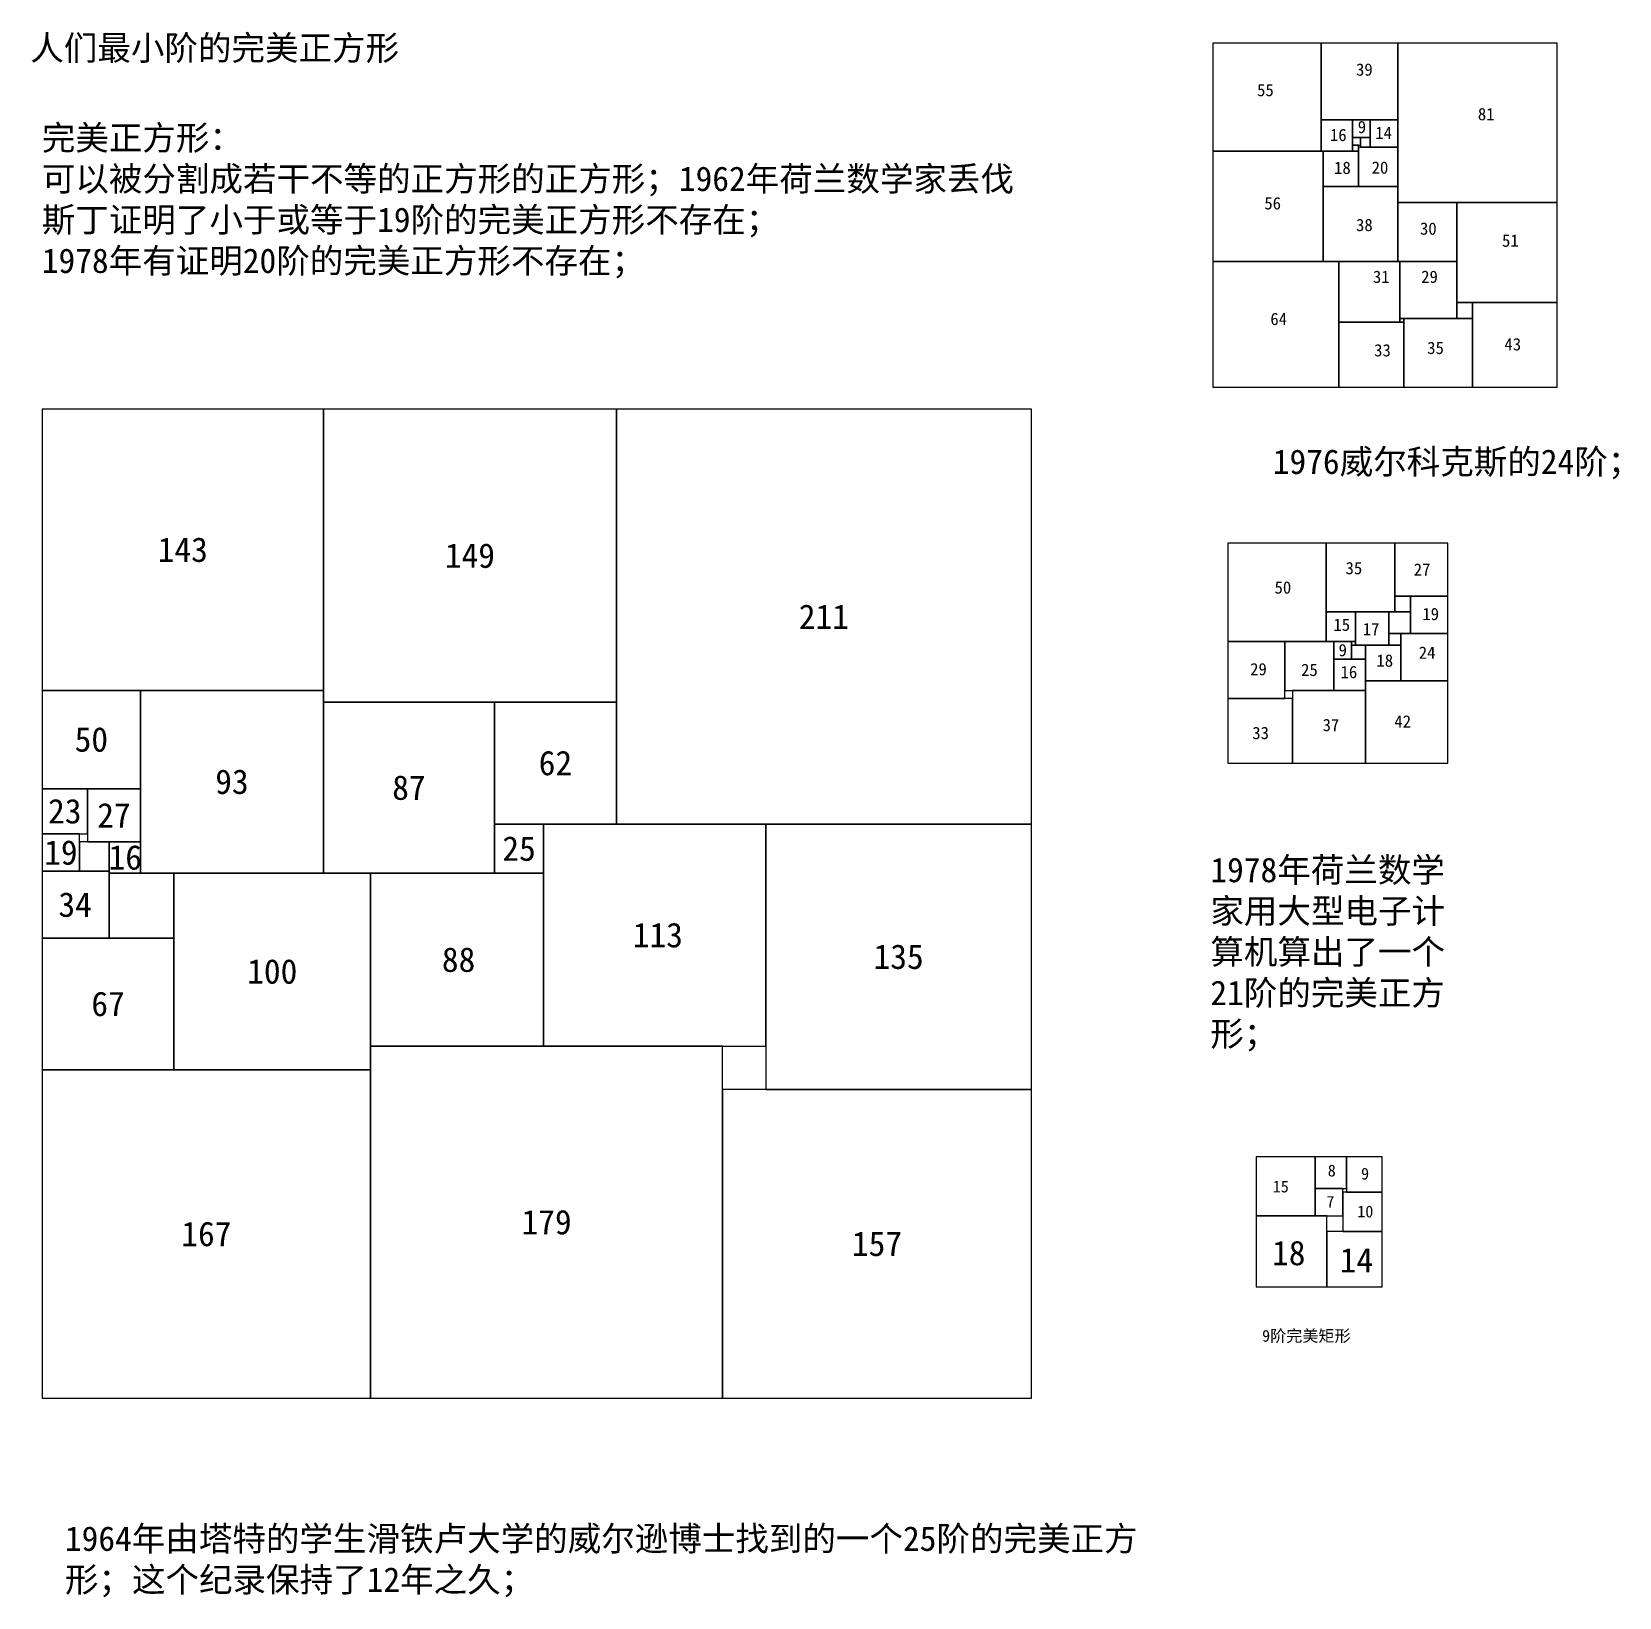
# Model space of a CAD drawing. Header units: millimetres. Extents: x 1207 to 3448, y -453 to 380.
# Drawn here: x 1207 to 2014, y -416 to 380 of the extents above; entities that cross this region are included whole.
import ezdxf

# ---------------------------------------------------------------- set-up
doc = ezdxf.new("R2010")
doc.units = ezdxf.units.MM
doc.styles.get("Standard").update_dxf_attribs({"font": '', "height": 1})
doc.styles.add('w1', font='', dxfattribs={"height": 6})
doc.styles.get('Standard').set_extended_font_data('SimSun')
doc.styles.get('w1').set_extended_font_data('SimSun')

msp = doc.modelspace()

# ---------------------------------------------------------------- texts
for s, height, p in [('39', 6.25, (1880.15, 357.53)), ('55', 6.25, (1829.84, 347.11)), ('81', 6.25, (1942.11, 334.86)), ('9', 6.25, (1881.04, 328.32)), ('14', 6.25, (1889.95, 325.32)), ('16', 6.25, (1866.88, 324.27)), ('18', 6.25, (1868.99, 307.57)), ('20', 6.25, (1888.08, 307.68)), ('56', 6.25, (1833.52, 289.51)), ('38', 6.25, (1880.15, 278.48)), ('30', 6.25, (1912.66, 276.65)), ('51', 6.25, (1954.38, 270.52)), ('31', 6.25, (1888.74, 252.14)), ('29', 6.25, (1913.28, 252.14)), ('64', 6.25, (1836.59, 230.69)), ('33', 6.25, (1889.35, 214.76)), ('35', 6.25, (1916.34, 215.98)), ('43', 6.25, (1955.61, 217.82)), ('35', 6.25, (1874.83, 103.96)), ('27', 6.25, (1909.49, 103.23)), ('50', 6.25, (1838.71, 94.12)), ('15', 6.25, (1868.63, 75.17)), ('19', 6.25, (1913.87, 80.64)), ('17', 6.25, (1883.59, 72.98)), ('24', 6.25, (1912.05, 60.96)), ('29', 6.25, (1826.3, 52.57)), ('25', 6.25, (1852.21, 52.21)), ('16', 6.25, (1872.27, 51.11)), ('18', 6.25, (1890.52, 56.95)), ('33', 6.25, (1827.39, 20.14)), ('37', 6.25, (1863.15, 24.15)), ('42', 6.25, (1899.64, 25.97)), ('18', 12.5, (1837.44, -247.45)), ('14', 12.5, (1871.86, -251.15))]:
    msp.add_text(s, height=height).set_placement(p)
at = {"style": 'w1'}
for s, p in [('8', (1865.77, -202.31)), ('9', (1882.72, -203.9)), ('15', (1837.8, -210.41)), ('7', (1865.07, -218.18)), ('10', (1880.78, -223.12))]:
    msp.add_text(s, height=6, dxfattribs=at).set_placement(p)
for s, insert, char_height, width, attachment_point in [('人们最小阶的完美正方形', (1206.01, 377.9), 12.5, 213.5504, 1), ('完美正方形：\\P可以被分割成若干不等的正方形的正方形；1962年荷兰数学家丢伐斯丁证明了小于或等于19阶的完美正方形不存在；\\P1978年有证明20阶的完美正方形不存在；', (1211.85, 332.2), 12.5, 498.3867, 1), ('1976威尔科克斯的24阶；', (1837.81, 167.47), 12.5, 308.6064, 1), ('143', (1283.55, 116.38), 12.5, 143, 5), ('149', (1429.55, 113.38), 12.5, 149, 5), ('211', (1609.55, 82.38), 12.5, 211, 5), ('9', (1873.42, 65.33), 6.25, 9, 5), ('50', (1237.05, 19.88), 12.5, 50, 5), ('62', (1473.05, 7.88), 12.5, 62, 5), ('93', (1308.55, -1.62), 12.5, 93, 5), ('87', (1398.55, -4.62), 12.5, 87, 5), ('23', (1223.55, -16.62), 12.5, 23, 5), ('27', (1248.55, -18.62), 12.5, 27, 5), ('19', (1221.55, -37.62), 12.5, 19, 5), ('25', (1454.55, -35.62), 12.5, 25, 5), ('16', (1254.3, -40.12), 12.5, 16.5, 5), ('1978年荷兰数学家用大型电子计算机算出了一个21阶的完美正方形；', (1806.08, -40.15), 12.5, 124.3775, 1), ('34', (1228.8, -64.12), 12.5, 33.5, 5), ('113', (1525.11, -79.62), 12.5, 116.125, 5), ('{\\fSimSun|b0|i0|c134|p2;88}', (1423.8, -92.12), 12.5, 89.5, 5), ('135', (1647.55, -90.62), 12.5, 135, 5), ('100', (1329.05, -98.12), 12.5, 100, 5), ('67', (1245.55, -114.62), 12.5, 67, 5), ('167', (1295.55, -231.62), 12.5, 167, 5), ('179', (1468.55, -225.62), 12.5, 179, 5), ('157', (1636.55, -236.62), 12.5, 157, 5), ('1964年由塔特的学生滑铁卢大学的威尔逊博士找到的一个25阶的完美正方形；这个纪录保持了12年之久；', (1223.61, -380.24), 12.5, 546.983, 1)]:
    msp.add_mtext(s, dxfattribs=dict(insert=insert, char_height=char_height, width=width, attachment_point=attachment_point))
at = {"insert": (1832.4, -280.36), "char_height": 6, "width": 64.2272, "attachment_point": 1, "style": 'w1'}
msp.add_mtext('9阶完美矩形', dxfattribs=at)

# ---------------------------------------------------------------- linework, layer by layer
for points in [[(1807.39, 374.11), (1807.39, 319.11), (1862.39, 319.11), (1862.39, 374.11)], [(1862.39, 374.11), (1862.39, 335.11), (1901.39, 335.11), (1901.39, 374.11)], [(1901.39, 374.11), (1901.39, 293.11), (1982.39, 293.11), (1982.39, 374.11)], [(1862.39, 335.11), (1862.39, 319.11), (1878.39, 319.11), (1878.39, 335.11)], [(1878.39, 335.11), (1878.39, 326.11), (1887.39, 326.11), (1887.39, 335.11)], [(1887.39, 335.11), (1887.39, 321.11), (1901.39, 321.11), (1901.39, 335.11)], [(1878.39, 326.11), (1878.39, 322.11), (1882.39, 322.11), (1882.39, 326.11)], [(1882.39, 326.11), (1882.39, 321.11), (1887.39, 321.11), (1887.39, 326.11)], [(1807.39, 319.11), (1807.39, 263.11), (1863.39, 263.11), (1863.39, 319.11)], [(1863.39, 319.11), (1863.39, 301.11), (1881.39, 301.11), (1881.39, 319.11)], [(1878.39, 322.11), (1878.39, 319.11), (1881.39, 319.11), (1881.39, 322.11)], [(1882.39, 321.11), (1881.39, 321.11), (1881.39, 322.11), (1882.39, 322.11)], [(1881.39, 321.11), (1881.39, 301.11), (1901.39, 301.11), (1901.39, 321.11)], [(1863.39, 301.11), (1863.39, 263.11), (1901.39, 263.11), (1901.39, 301.11)], [(1901.39, 293.11), (1901.39, 263.11), (1931.39, 263.11), (1931.39, 293.11)], [(1931.39, 293.11), (1931.39, 242.11), (1982.39, 242.11), (1982.39, 293.11)], [(1807.39, 263.11), (1807.39, 199.11), (1871.39, 199.11), (1871.39, 263.11)], [(1871.39, 263.11), (1871.39, 232.11), (1902.39, 232.11), (1902.39, 263.11)], [(1902.39, 263.11), (1902.39, 234.11), (1931.39, 234.11), (1931.39, 263.11)], [(1902.39, 234.11), (1902.39, 232.11), (1904.39, 232.11), (1904.39, 234.11)], [(1904.39, 234.11), (1904.39, 199.11), (1939.39, 199.11), (1939.39, 234.11)], [(1931.39, 242.11), (1931.39, 234.11), (1939.39, 234.11), (1939.39, 242.11)], [(1939.39, 242.11), (1939.39, 199.11), (1982.39, 199.11), (1982.39, 242.11)], [(1871.39, 232.11), (1871.39, 199.11), (1904.39, 199.11), (1904.39, 232.11)], [(1212.05, 187.88), (1212.05, 44.88), (1355.05, 44.88), (1355.05, 187.88)], [(1355.05, 187.88), (1355.05, 38.88), (1504.05, 38.88), (1504.05, 187.88)], [(1504.05, 187.88), (1504.05, -23.12), (1715.05, -23.12), (1715.05, 187.88)], [(1814.92, 119.83), (1814.92, 69.83), (1864.92, 69.83), (1864.92, 119.83)], [(1864.92, 119.83), (1864.92, 84.83), (1899.92, 84.83), (1899.92, 119.83)], [(1899.92, 119.83), (1899.92, 92.83), (1926.92, 92.83), (1926.92, 119.83)], [(1899.92, 92.83), (1899.92, 84.83), (1907.92, 84.83), (1907.92, 92.83)], [(1907.92, 92.83), (1907.92, 73.83), (1926.92, 73.83), (1926.92, 92.83)], [(1864.92, 84.83), (1864.92, 69.83), (1879.92, 69.83), (1879.92, 84.83)], [(1879.92, 84.83), (1879.92, 67.83), (1896.92, 67.83), (1896.92, 84.83)], [(1896.92, 84.83), (1896.92, 73.83), (1907.92, 73.83), (1907.92, 84.83)], [(1896.92, 73.83), (1896.92, 67.83), (1902.92, 67.83), (1902.92, 73.83)], [(1902.92, 73.83), (1902.92, 49.83), (1926.92, 49.83), (1926.92, 73.83)], [(1814.92, 69.83), (1814.92, 40.83), (1843.92, 40.83), (1843.92, 69.83)], [(1843.92, 69.83), (1843.92, 44.83), (1868.92, 44.83), (1868.92, 69.83)], [(1868.92, 69.83), (1868.92, 60.83), (1877.92, 60.83), (1877.92, 69.83)], [(1877.92, 69.83), (1877.92, 67.83), (1879.92, 67.83), (1879.92, 69.83)], [(1877.92, 67.83), (1877.92, 60.83), (1884.92, 60.83), (1884.92, 67.83)], [(1884.92, 67.83), (1884.92, 49.83), (1902.92, 49.83), (1902.92, 67.83)], [(1868.92, 60.83), (1868.92, 44.83), (1884.92, 44.83), (1884.92, 60.83)], [(1884.92, 49.83), (1884.92, 7.83), (1926.92, 7.83), (1926.92, 49.83)], [(1212.05, 44.88), (1212.05, -5.12), (1262.05, -5.12), (1262.05, 44.88)], [(1262.05, 44.88), (1262.05, -48.12), (1355.05, -48.12), (1355.05, 44.88)], [(1814.92, 40.83), (1814.92, 7.83), (1847.92, 7.83), (1847.92, 40.83)], [(1847.92, 40.83), (1843.92, 40.83), (1843.92, 44.83), (1847.92, 44.83)], [(1847.92, 44.83), (1847.92, 7.83), (1884.92, 7.83), (1884.92, 44.83)], [(1355.05, 38.88), (1355.05, -48.12), (1442.05, -48.12), (1442.05, 38.88)], [(1442.05, 38.88), (1442.05, -23.12), (1504.05, -23.12), (1504.05, 38.88)], [(1212.05, -5.12), (1212.05, -28.12), (1235.05, -28.12), (1235.05, -5.12)], [(1235.05, -5.12), (1235.05, -32.12), (1262.05, -32.12), (1262.05, -5.12)], [(1442.05, -23.12), (1442.05, -48.12), (1467.05, -48.12), (1467.05, -23.12)], [(1467.05, -23.12), (1467.05, -136.12), (1580.05, -136.12), (1580.05, -23.12)], [(1580.05, -23.12), (1580.05, -158.12), (1715.05, -158.12), (1715.05, -23.12)], [(1212.05, -28.12), (1212.05, -47.12), (1231.05, -47.12), (1231.05, -28.12)], [(1235.05, -32.12), (1231.05, -32.12), (1231.05, -28.12), (1235.05, -28.12)], [(1231.05, -32.12), (1231.05, -47.12), (1246.05, -47.12), (1246.05, -32.12)], [(1246.05, -32.12), (1246.05, -48.12), (1262.05, -48.12), (1262.05, -32.12)], [(1212.05, -47.12), (1212.05, -81.12), (1246.05, -81.12), (1246.05, -47.12)], [(1246.05, -48.12), (1246.05, -81.12), (1279.05, -81.12), (1279.05, -48.12)], [(1279.05, -48.12), (1279.05, -148.12), (1379.05, -148.12), (1379.05, -48.12)], [(1379.05, -48.12), (1379.05, -136.12), (1467.05, -136.12), (1467.05, -48.12)], [(1212.05, -81.12), (1212.05, -148.12), (1279.05, -148.12), (1279.05, -81.12)], [(1379.05, -136.12), (1379.05, -315.12), (1558.05, -315.12), (1558.05, -136.12)], [(1580.05, -158.12), (1558.05, -158.12), (1558.05, -136.12), (1580.05, -136.12)], [(1212.05, -148.12), (1212.05, -315.12), (1379.05, -315.12), (1379.05, -148.12)], [(1558.05, -158.12), (1558.05, -315.12), (1715.05, -315.12), (1715.05, -158.12)], [(1829.38, -192.38), (1829.38, -222.38), (1859.38, -222.38), (1859.38, -192.38)], [(1859.38, -192.38), (1859.38, -208.38), (1875.38, -208.38), (1875.38, -192.38)], [(1875.38, -192.38), (1875.38, -210.38), (1893.38, -210.38), (1893.38, -192.38)], [(1859.38, -208.38), (1859.38, -222.38), (1873.38, -222.38), (1873.38, -208.38)], [(1873.38, -210.38), (1873.38, -230.38), (1893.38, -230.38), (1893.38, -210.38)], [(1829.38, -222.38), (1829.38, -258.38), (1865.38, -258.38), (1865.38, -222.38)], [(1865.38, -230.38), (1865.38, -258.38), (1893.38, -258.38), (1893.38, -230.38)]]:
    msp.add_lwpolyline(points, close=True)

msp.set_redraw_order([(e.dxf.handle, doc.entitydb.next_handle()) for e in msp.query("TEXT MTEXT ATTDEF DIMENSION ARC_DIMENSION")])  # texts and dimensions are drawn at this point

doc.saveas('drawing.dxf')
